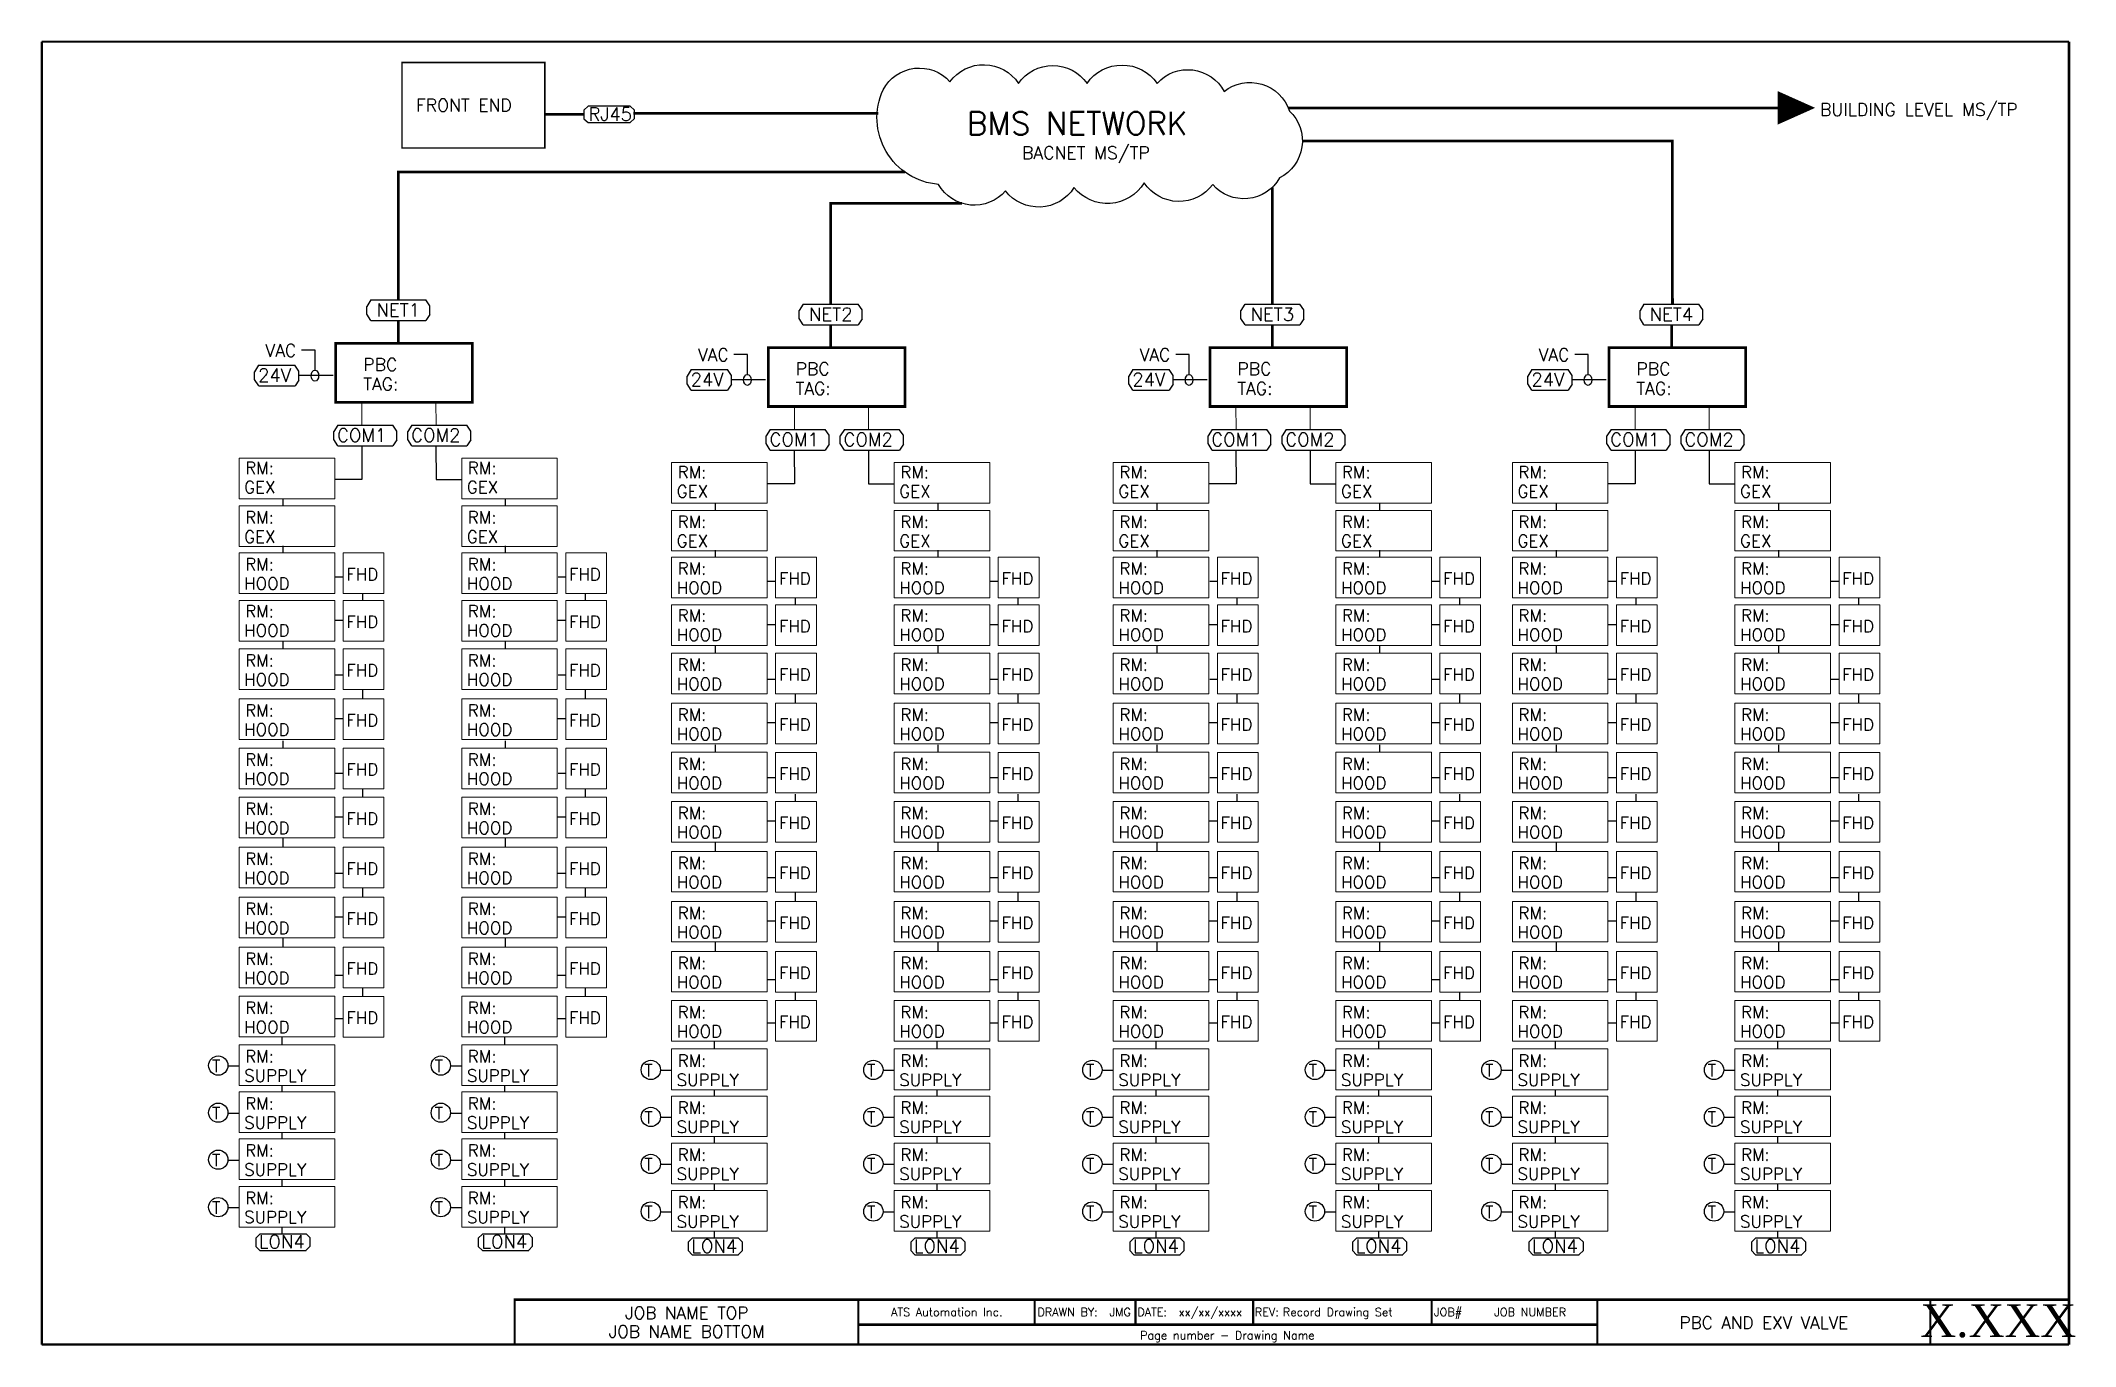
# Paper-space layout 'Layout1' of a CAD drawing. Extents: x 0.7 to 16.1, y 0.3 to 10.3.
# The model-space entities are those that its viewports show. They can reach past a viewport. Long polylines and large blocks are cut down to what shows.
import ezdxf
from ezdxf.enums import TextEntityAlignment as Align

# ---------------------------------------------------------------- set-up
doc = ezdxf.new("R2010")
doc.units = 0
doc.header["$LTSCALE"] = 96
doc.header["$MEASUREMENT"] = 0
doc.linetypes.add('DASHED', pattern=[0.75, 0.5, -0.25])
doc.layers.get('0').update_dxf_attribs({"linetype": 'CONTINUOUS'})
for name, color, linetype in [('COMP', 4, 'CONTINUOUS'), ('LON TO MULTIPLE IP- RMM SUP', 7, 'CONTINUOUS'), ('ModelB', 30, 'CONTINUOUS'), ('MVIEW', 1, 'CONTINUOUS'), ('Text', 7, 'CONTINUOUS')]:
    doc.layers.add(name, color=color, linetype=linetype)
doc.styles.add('CENTURY', font='century')
doc.styles.add('Romans', font='romans.shx')
doc.styles.get("Standard").update_dxf_attribs({"font": 'ROMANS'})

psp = doc.layouts.get("Layout1")

msp = doc.modelspace()

# ---------------------------------------------------------------- texts
at = {"layer": 'LON TO MULTIPLE IP- RMM SUP', "color": 7}
for s, height, p in [('FRONT END', 9.21, (339, 933)), ('RJ45', 9.63, (464.8, 926.3)), ('BUILDING LEVEL MS/TP', 9.212, (1363.5, 929.8)), ('BACNET MS/TP', 9.212, (781.2, 898.3)), ('NET1', 9.63, (310.1, 783.3)), ('NET2', 9.63, (625.7, 780.2)), ('NET3', 9.63, (947.9, 780.2)), ('NET4', 9.63, (1239.1, 780.2)), ('VAC', 9.21, (229.1, 754)), ('VAC', 9.21, (544.7, 750.9)), ('VAC', 9.21, (866.9, 750.9)), ('VAC', 9.21, (1158.1, 750.9)), ('24V', 9.63, (223.8, 735.7)), ('PBC', 9.21, (300.5, 743.7)), ('PBC', 9.21, (616, 740.6)), ('PBC', 9.21, (938.3, 740.6)), ('PBC', 9.21, (1229.5, 740.6)), ('TAG: ', 9.21, (300.5, 729.5)), ('24V', 9.63, (539.4, 732.6)), ('TAG: ', 9.21, (616, 726.3)), ('24V', 9.63, (861.7, 732.6)), ('TAG: ', 9.21, (938.3, 726.3)), ('24V', 9.63, (1152.9, 732.6)), ('TAG: ', 9.21, (1229.5, 726.3)), ('COM1', 9.63, (281.4, 691.9)), ('COM2', 9.63, (335.5, 691.9)), ('COM1', 9.63, (597, 688.8)), ('COM2', 9.63, (651, 688.8)), ('COM1', 9.63, (919.3, 688.8)), ('COM2', 9.63, (973.3, 688.8)), ('COM1', 9.63, (1210.4, 688.8)), ('COM2', 9.63, (1264.5, 688.8)), ('RM: ', 8.88, (214.4, 668.4)), ('RM: ', 8.88, (376.8, 668.4)), ('RM: ', 8.88, (529.9, 665.3)), ('RM: ', 8.88, (692.4, 665.3)), ('RM: ', 8.88, (852.2, 665.3)), ('RM: ', 8.88, (1014.6, 665.3)), ('RM: ', 8.88, (1143.4, 665.3)), ('RM: ', 8.88, (1305.8, 665.3)), ('GEX', 8.88, (213.6, 654.4)), ('GEX', 8.88, (376.1, 654.4)), ('GEX', 8.88, (529.2, 651.3)), ('GEX', 8.88, (691.6, 651.3)), ('GEX', 8.88, (851.5, 651.3)), ('GEX', 8.88, (1013.9, 651.3)), ('GEX', 8.88, (1142.7, 651.3)), ('GEX', 8.88, (1305.1, 651.3)), ('RM: ', 8.88, (214.4, 632.3)), ('RM: ', 8.88, (376.8, 632.3)), ('GEX', 8.88, (213.6, 618.2)), ('GEX', 8.88, (376.1, 618.2)), ('GEX', 8.88, (529.2, 615.1)), ('RM: ', 8.88, (529.9, 629.1)), ('GEX', 8.88, (691.6, 615.1)), ('RM: ', 8.88, (692.4, 629.1)), ('GEX', 8.88, (851.5, 615.1)), ('RM: ', 8.88, (852.2, 629.1)), ('GEX', 8.88, (1013.9, 615.1)), ('RM: ', 8.88, (1014.6, 629.1)), ('GEX', 8.88, (1142.7, 615.1)), ('RM: ', 8.88, (1143.4, 629.1)), ('GEX', 8.88, (1305.1, 615.1)), ('RM: ', 8.88, (1305.8, 629.1)), ('RM: ', 8.88, (214.4, 598.1)), ('FHD', 8.88, (288.2, 590.8)), ('RM: ', 8.88, (376.8, 598.1)), ('FHD', 8.88, (450.6, 590.8)), ('RM: ', 8.88, (529.9, 595)), ('FHD', 8.88, (603.8, 587.7)), ('RM: ', 8.88, (692.4, 595)), ('FHD', 8.88, (766.2, 587.7)), ('RM: ', 8.88, (852.2, 595)), ('FHD', 8.88, (926, 587.7)), ('RM: ', 8.88, (1014.6, 595)), ('FHD', 8.88, (1088.4, 587.7)), ('RM: ', 8.88, (1143.4, 595)), ('FHD', 8.88, (1217.2, 587.7)), ('RM: ', 8.88, (1305.8, 595)), ('FHD', 8.88, (1379.6, 587.7)), ('HOOD', 8.88, (213.6, 584)), ('HOOD', 8.88, (376.1, 584)), ('HOOD', 8.88, (529.2, 580.9)), ('HOOD', 8.88, (691.6, 580.9)), ('HOOD', 8.88, (851.5, 580.9)), ('HOOD', 8.88, (1013.9, 580.9)), ('HOOD', 8.88, (1142.7, 580.9)), ('HOOD', 8.88, (1305.1, 580.9)), ('RM: ', 8.88, (214.4, 563.8)), ('FHD', 8.88, (288.2, 556.1)), ('RM: ', 8.88, (376.8, 563.8)), ('FHD', 8.88, (450.6, 556.1)), ('RM: ', 8.88, (529.9, 560.7)), ('RM: ', 8.88, (692.4, 560.7)), ('RM: ', 8.88, (852.2, 560.7)), ('RM: ', 8.88, (1014.6, 560.7)), ('RM: ', 8.88, (1143.4, 560.7)), ('RM: ', 8.88, (1305.8, 560.7)), ('HOOD', 8.88, (213.6, 549.8)), ('HOOD', 8.88, (376.1, 549.8)), ('HOOD', 8.88, (529.2, 546.6)), ('FHD', 8.88, (603.8, 552.9)), ('HOOD', 8.88, (691.6, 546.6)), ('FHD', 8.88, (766.2, 552.9)), ('HOOD', 8.88, (851.5, 546.6)), ('FHD', 8.88, (926, 552.9)), ('HOOD', 8.88, (1013.9, 546.6)), ('FHD', 8.88, (1088.4, 552.9)), ('HOOD', 8.88, (1142.7, 546.6)), ('FHD', 8.88, (1217.2, 552.9)), ('HOOD', 8.88, (1305.1, 546.6)), ('FHD', 8.88, (1379.6, 552.9)), ('RM: ', 8.88, (214.4, 527.9)), ('RM: ', 8.88, (376.8, 527.9)), ('HOOD', 8.88, (213.6, 513.9)), ('FHD', 8.88, (288.2, 520.7)), ('HOOD', 8.88, (376.1, 513.9)), ('FHD', 8.88, (450.6, 520.7)), ('HOOD', 8.88, (529.2, 510.7)), ('RM: ', 8.88, (529.9, 524.8)), ('FHD', 8.88, (603.8, 517.6)), ('HOOD', 8.88, (691.6, 510.7)), ('RM: ', 8.88, (692.4, 524.8)), ('FHD', 8.88, (766.2, 517.6)), ('HOOD', 8.88, (851.5, 510.7)), ('RM: ', 8.88, (852.2, 524.8)), ('FHD', 8.88, (926, 517.6)), ('HOOD', 8.88, (1013.9, 510.7)), ('RM: ', 8.88, (1014.6, 524.8)), ('FHD', 8.88, (1088.4, 517.6)), ('HOOD', 8.88, (1142.7, 510.7)), ('RM: ', 8.88, (1143.4, 524.8)), ('FHD', 8.88, (1217.2, 517.6)), ('HOOD', 8.88, (1305.1, 510.7)), ('RM: ', 8.88, (1305.8, 524.8)), ('FHD', 8.88, (1379.6, 517.6)), ('RM: ', 8.88, (214.4, 491.4)), ('FHD', 8.88, (288.2, 484.2)), ('RM: ', 8.88, (376.8, 491.4)), ('FHD', 8.88, (450.6, 484.2)), ('RM: ', 8.88, (529.9, 488.3)), ('FHD', 8.88, (603.8, 481.1)), ('RM: ', 8.88, (692.4, 488.3)), ('FHD', 8.88, (766.2, 481.1)), ('RM: ', 8.88, (852.2, 488.3)), ('FHD', 8.88, (926, 481.1)), ('RM: ', 8.88, (1014.6, 488.3)), ('FHD', 8.88, (1088.4, 481.1)), ('RM: ', 8.88, (1143.4, 488.3)), ('FHD', 8.88, (1217.2, 481.1)), ('RM: ', 8.88, (1305.8, 488.3)), ('FHD', 8.88, (1379.6, 481.1)), ('HOOD', 8.88, (213.6, 477.4)), ('HOOD', 8.88, (376.1, 477.4)), ('HOOD', 8.88, (529.2, 474.2)), ('HOOD', 8.88, (691.6, 474.2)), ('HOOD', 8.88, (851.5, 474.2)), ('HOOD', 8.88, (1013.9, 474.2)), ('HOOD', 8.88, (1142.7, 474.2)), ('HOOD', 8.88, (1305.1, 474.2)), ('RM: ', 8.88, (214.4, 455.5)), ('RM: ', 8.88, (376.8, 455.5)), ('RM: ', 8.88, (529.9, 452.4)), ('RM: ', 8.88, (692.4, 452.4)), ('RM: ', 8.88, (852.2, 452.4)), ('RM: ', 8.88, (1014.6, 452.4)), ('RM: ', 8.88, (1143.4, 452.4)), ('RM: ', 8.88, (1305.8, 452.4)), ('HOOD', 8.88, (213.6, 441.5)), ('FHD', 8.88, (288.2, 448.3)), ('HOOD', 8.88, (376.1, 441.5)), ('FHD', 8.88, (450.6, 448.3)), ('HOOD', 8.88, (529.2, 438.4)), ('FHD', 8.88, (603.8, 445.2)), ('HOOD', 8.88, (691.6, 438.4)), ('FHD', 8.88, (766.2, 445.2)), ('HOOD', 8.88, (851.5, 438.4)), ('FHD', 8.88, (926, 445.2)), ('HOOD', 8.88, (1013.9, 438.4)), ('FHD', 8.88, (1088.4, 445.2)), ('HOOD', 8.88, (1142.7, 438.4)), ('FHD', 8.88, (1217.2, 445.2)), ('HOOD', 8.88, (1305.1, 438.4)), ('FHD', 8.88, (1379.6, 445.2)), ('RM: ', 8.88, (214.4, 419.6)), ('FHD', 8.88, (288.2, 412.4)), ('RM: ', 8.88, (376.8, 419.6)), ('FHD', 8.88, (450.6, 412.4)), ('RM: ', 8.88, (529.9, 416.5)), ('FHD', 8.88, (603.8, 409.3)), ('RM: ', 8.88, (692.4, 416.5)), ('FHD', 8.88, (766.2, 409.3)), ('RM: ', 8.88, (852.2, 416.5)), ('FHD', 8.88, (926, 409.3)), ('RM: ', 8.88, (1014.6, 416.5)), ('FHD', 8.88, (1088.4, 409.3)), ('RM: ', 8.88, (1143.4, 416.5)), ('FHD', 8.88, (1217.2, 409.3)), ('RM: ', 8.88, (1305.8, 416.5)), ('FHD', 8.88, (1379.6, 409.3)), ('HOOD', 8.88, (213.6, 405.6)), ('HOOD', 8.88, (376.1, 405.6)), ('HOOD', 8.88, (529.2, 402.5)), ('HOOD', 8.88, (691.6, 402.5)), ('HOOD', 8.88, (851.5, 402.5)), ('HOOD', 8.88, (1013.9, 402.5)), ('HOOD', 8.88, (1142.7, 402.5)), ('HOOD', 8.88, (1305.1, 402.5)), ('RM: ', 8.88, (214.4, 383.1)), ('RM: ', 8.88, (376.8, 383.1)), ('RM: ', 8.88, (529.9, 380)), ('RM: ', 8.88, (692.4, 380)), ('RM: ', 8.88, (852.2, 380)), ('RM: ', 8.88, (1014.6, 380)), ('RM: ', 8.88, (1143.4, 380)), ('RM: ', 8.88, (1305.8, 380)), ('HOOD', 8.88, (213.6, 369.1)), ('FHD', 8.88, (288.2, 375.9)), ('HOOD', 8.88, (376.1, 369.1)), ('FHD', 8.88, (450.6, 375.9)), ('HOOD', 8.88, (529.2, 366)), ('FHD', 8.88, (603.8, 372.8)), ('HOOD', 8.88, (691.6, 366)), ('FHD', 8.88, (766.2, 372.8)), ('HOOD', 8.88, (851.5, 366)), ('FHD', 8.88, (926, 372.8)), ('HOOD', 8.88, (1013.9, 366)), ('FHD', 8.88, (1088.4, 372.8)), ('HOOD', 8.88, (1142.7, 366)), ('FHD', 8.88, (1217.2, 372.8)), ('HOOD', 8.88, (1305.1, 366)), ('FHD', 8.88, (1379.6, 372.8)), ('HOOD', 8.88, (213.6, 332.6)), ('RM: ', 8.88, (214.4, 346.6)), ('FHD', 8.88, (288.2, 339.4)), ('HOOD', 8.88, (376.1, 332.6)), ('RM: ', 8.88, (376.8, 346.6)), ('FHD', 8.88, (450.6, 339.4)), ('RM: ', 8.88, (529.9, 343.5)), ('FHD', 8.88, (603.8, 336.3)), ('RM: ', 8.88, (692.4, 343.5)), ('FHD', 8.88, (766.2, 336.3)), ('RM: ', 8.88, (852.2, 343.5)), ('FHD', 8.88, (926, 336.3)), ('RM: ', 8.88, (1014.6, 343.5)), ('FHD', 8.88, (1088.4, 336.3)), ('RM: ', 8.88, (1143.4, 343.5)), ('FHD', 8.88, (1217.2, 336.3)), ('RM: ', 8.88, (1305.8, 343.5)), ('FHD', 8.88, (1379.6, 336.3)), ('HOOD', 8.88, (529.2, 329.5)), ('HOOD', 8.88, (691.6, 329.5)), ('HOOD', 8.88, (851.5, 329.5)), ('HOOD', 8.88, (1013.9, 329.5)), ('HOOD', 8.88, (1142.7, 329.5)), ('HOOD', 8.88, (1305.1, 329.5)), ('RM: ', 8.88, (214.4, 310.1)), ('FHD', 8.88, (288.2, 303)), ('RM: ', 8.88, (376.8, 310.1)), ('FHD', 8.88, (450.6, 303)), ('RM: ', 8.88, (529.9, 307)), ('RM: ', 8.88, (692.4, 307)), ('RM: ', 8.88, (852.2, 307)), ('RM: ', 8.88, (1014.6, 307)), ('RM: ', 8.88, (1143.4, 307)), ('RM: ', 8.88, (1305.8, 307)), ('HOOD', 8.88, (213.6, 296.1)), ('HOOD', 8.88, (376.1, 296.1)), ('HOOD', 8.88, (529.2, 293)), ('FHD', 8.88, (603.8, 299.8)), ('HOOD', 8.88, (691.6, 293)), ('FHD', 8.88, (766.2, 299.8)), ('HOOD', 8.88, (851.5, 293)), ('FHD', 8.88, (926, 299.8)), ('HOOD', 8.88, (1013.9, 293)), ('FHD', 8.88, (1088.4, 299.8)), ('HOOD', 8.88, (1142.7, 293)), ('FHD', 8.88, (1217.2, 299.8)), ('HOOD', 8.88, (1305.1, 293)), ('FHD', 8.88, (1379.6, 299.8)), ('RM: ', 8.88, (214.4, 274.3)), ('RM: ', 8.88, (376.8, 274.3)), ('HOOD', 8.88, (213.6, 260.2)), ('FHD', 8.88, (288.2, 267.1)), ('HOOD', 8.88, (376.1, 260.2)), ('FHD', 8.88, (450.6, 267.1)), ('RM: ', 8.88, (529.9, 271.1)), ('FHD', 8.88, (603.8, 264)), ('RM: ', 8.88, (692.4, 271.1)), ('FHD', 8.88, (766.2, 264)), ('RM: ', 8.88, (852.2, 271.1)), ('FHD', 8.88, (926, 264)), ('RM: ', 8.88, (1014.6, 271.1)), ('FHD', 8.88, (1088.4, 264)), ('RM: ', 8.88, (1143.4, 271.1)), ('FHD', 8.88, (1217.2, 264)), ('RM: ', 8.88, (1305.8, 271.1)), ('FHD', 8.88, (1379.6, 264)), ('HOOD', 8.88, (529.2, 257.1)), ('HOOD', 8.88, (691.6, 257.1)), ('HOOD', 8.88, (851.5, 257.1)), ('HOOD', 8.88, (1013.9, 257.1)), ('HOOD', 8.88, (1142.7, 257.1)), ('HOOD', 8.88, (1305.1, 257.1)), ('T', 8.88, (190.1, 231.8)), ('RM: ', 8.88, (214.4, 238.9)), ('T', 8.88, (352.5, 231.8)), ('RM: ', 8.88, (376.8, 238.9)), ('T', 8.88, (505.6, 228.7)), ('RM: ', 8.88, (529.9, 235.7)), ('T', 8.88, (668, 228.7)), ('RM: ', 8.88, (692.4, 235.7)), ('T', 8.88, (827.9, 228.7)), ('RM: ', 8.88, (852.2, 235.7)), ('T', 8.88, (990.3, 228.7)), ('RM: ', 8.88, (1014.6, 235.7)), ('T', 8.88, (1119.1, 228.7)), ('RM: ', 8.88, (1143.4, 235.7)), ('T', 8.88, (1281.5, 228.7)), ('RM: ', 8.88, (1305.8, 235.7)), ('SUPPLY', 8.88, (213.6, 224.8)), ('SUPPLY', 8.88, (376.1, 224.8)), ('SUPPLY', 8.88, (529.2, 221.7)), ('SUPPLY', 8.88, (691.6, 221.7)), ('SUPPLY', 8.88, (851.5, 221.7)), ('SUPPLY', 8.88, (1013.9, 221.7)), ('SUPPLY', 8.88, (1142.7, 221.7)), ('SUPPLY', 8.88, (1305.1, 221.7)), ('RM: ', 8.88, (214.4, 204.5)), ('RM: ', 8.88, (376.8, 204.5)), ('RM: ', 8.88, (529.9, 201.4)), ('RM: ', 8.88, (692.4, 201.4)), ('RM: ', 8.88, (852.2, 201.4)), ('RM: ', 8.88, (1014.6, 201.4)), ('RM: ', 8.88, (1143.4, 201.4)), ('RM: ', 8.88, (1305.8, 201.4)), ('T', 8.88, (190.1, 197.4)), ('SUPPLY', 8.88, (213.6, 190.5)), ('T', 8.88, (352.5, 197.4)), ('SUPPLY', 8.88, (376.1, 190.5)), ('T', 8.88, (505.6, 194.3)), ('SUPPLY', 8.88, (529.2, 187.4)), ('T', 8.88, (668, 194.3)), ('SUPPLY', 8.88, (691.6, 187.4)), ('T', 8.88, (827.9, 194.3)), ('SUPPLY', 8.88, (851.5, 187.4)), ('T', 8.88, (990.3, 194.3)), ('SUPPLY', 8.88, (1013.9, 187.4)), ('T', 8.88, (1119.1, 194.3)), ('SUPPLY', 8.88, (1142.7, 187.4)), ('T', 8.88, (1281.5, 194.3)), ('SUPPLY', 8.88, (1305.1, 187.4)), ('RM: ', 8.88, (214.4, 170.2)), ('RM: ', 8.88, (376.8, 170.2)), ('T', 8.88, (190.1, 163.1)), ('SUPPLY', 8.88, (213.6, 156.2)), ('T', 8.88, (352.5, 163.1)), ('SUPPLY', 8.88, (376.1, 156.2)), ('T', 8.88, (505.6, 160)), ('RM: ', 8.88, (529.9, 167.1)), ('T', 8.88, (668, 160)), ('RM: ', 8.88, (692.4, 167.1)), ('T', 8.88, (827.9, 160)), ('RM: ', 8.88, (852.2, 167.1)), ('T', 8.88, (990.3, 160)), ('RM: ', 8.88, (1014.6, 167.1)), ('T', 8.88, (1119.1, 160)), ('RM: ', 8.88, (1143.4, 167.1)), ('T', 8.88, (1281.5, 160)), ('RM: ', 8.88, (1305.8, 167.1)), ('SUPPLY', 8.88, (529.2, 153.1)), ('SUPPLY', 8.88, (691.6, 153.1)), ('SUPPLY', 8.88, (851.5, 153.1)), ('SUPPLY', 8.88, (1013.9, 153.1)), ('SUPPLY', 8.88, (1142.7, 153.1)), ('SUPPLY', 8.88, (1305.1, 153.1)), ('T', 8.88, (190.1, 128.4)), ('RM: ', 8.88, (214.4, 135.5)), ('T', 8.88, (352.5, 128.4)), ('RM: ', 8.88, (376.8, 135.5)), ('T', 8.88, (505.6, 125.3)), ('RM: ', 8.88, (529.9, 132.4)), ('T', 8.88, (668, 125.3)), ('RM: ', 8.88, (692.4, 132.4)), ('T', 8.88, (827.9, 125.3)), ('RM: ', 8.88, (852.2, 132.4)), ('T', 8.88, (990.3, 125.3)), ('RM: ', 8.88, (1014.6, 132.4)), ('T', 8.88, (1119.1, 125.3)), ('RM: ', 8.88, (1143.4, 132.4)), ('T', 8.88, (1281.5, 125.3)), ('RM: ', 8.88, (1305.8, 132.4)), ('SUPPLY', 8.88, (213.6, 121.5)), ('SUPPLY', 8.88, (376.1, 121.5)), ('SUPPLY', 8.88, (529.2, 118.3)), ('SUPPLY', 8.88, (691.6, 118.3)), ('SUPPLY', 8.88, (851.5, 118.3)), ('SUPPLY', 8.88, (1013.9, 118.3)), ('SUPPLY', 8.88, (1142.7, 118.3)), ('SUPPLY', 8.88, (1305.1, 118.3)), ('LON4', 9.63, (224.3, 103.2)), ('LON4', 9.63, (386.7, 103.2)), ('LON4', 9.63, (539.9, 100)), ('LON4', 9.63, (702.3, 100)), ('LON4', 9.63, (862.2, 100)), ('LON4', 9.63, (1024.6, 100)), ('LON4', 9.63, (1153.3, 100)), ('LON4', 9.63, (1315.7, 100))]:
    msp.add_text(s, height=height, dxfattribs=at).set_placement(p)
msp.add_text('BMS NETWORK', height=16.616, dxfattribs=at).set_placement((741, 932.7), align=Align.TOP_LEFT)

# ---------------------------------------------------------------- blocks, each defined once
blk = doc.blocks.new('ats-flat-3')
at = {"layer": 'MVIEW'}
for points, const_width in [([(16.064, 0.678), (4.26, 0.678)], 0.0156), ([(4.26, 0.335), (4.26, 0.678)], 0.0156), ([(6.871, 0.335), (6.871, 0.678)], 0.0156), ([(8.211, 0.496), (8.211, 0.678)], 0.0156), ([(8.977, 0.491), (8.977, 0.678)], 0.0156), ([(9.871, 0.491), (9.871, 0.678)], 0.0156), ([(11.227, 0.491), (11.227, 0.678)], 0.0156), ([(12.486, 0.335), (12.486, 0.678)], 0.0156), ([(15.017, 0.335), (15.017, 0.678)], 0.0156), ([(6.871, 0.491), (12.486, 0.491)], 0.0208)]:
    blk.add_lwpolyline(points, dxfattribs=dict(at, const_width=const_width))
at = {"layer": 'Text', "style": 'Romans'}
for s, p in [('DRAWN BY:', (8.232, 0.556)), ('DATE:', (8.991, 0.556)), ('REV:', (9.884, 0.556)), ('JOB#', (11.245, 0.556))]:
    blk.add_text(s, height=0.0625, dxfattribs=at).set_placement(p)
at = {"layer": 'Text'}
for tag, height, p in [('JOBNAMETOP', 0.0938, (5.567, 0.534)), ('TITLETOP', 0.0938, (13.752, 0.534)), ('JOBNAMEBOTTOM', 0.0938, (5.567, 0.392)), ('TITLEBOTTOM', 0.0938, (13.752, 0.392)), ('TITLE', 0.0938, (13.752, 0.46)), ('DRAWNAME', 0.0625, (9.675, 0.379))]:
    blk.add_attdef(tag, text='', height=height, dxfattribs=at).set_placement(p, align=Align.CENTER)
for tag, height, style, p in [('DRAFTER', 0.0625, 'Romans', (8.861, 0.556)), ('PAGE', 0.25, 'CENTURY', (15.533, 0.397)), ('OFFICE', 0.0625, 'Romans', (7.543, 0.556)), ('DATE', 0.0625, 'Romans', (9.546, 0.556)), ('JOBNUM', 0.0625, 'Romans', (11.976, 0.556))]:
    blk.add_attdef(tag, text='', height=height, dxfattribs=dict(at, style=style)).set_placement(p, align=Align.CENTER)
blk.add_attdef('REVISED', (10.097, 0.556), '', height=0.0625, dxfattribs=at)

# ---------------------------------------------------------------- linework, layer by layer
at = {"layer": 'LON TO MULTIPLE IP- RMM SUP', "color": 7}
for p, q in [((464.5, 936.9), (461.5, 933.9)), ((495.3, 936.9), (464.5, 936.9)), ((498.3, 934.1), (495.3, 937)), ((461.5, 933.9), (461.5, 927.8)), ((461.5, 927.8), (464.5, 924.9)), ((464.5, 924.9), (495.3, 924.9)), ((495.3, 925.1), (498.3, 928)), ((498.3, 928), (498.3, 934.1)), ((306, 795.5), (303.1, 790.8)), ((303.1, 785.1), (303.1, 790.8)), ((306, 795.5), (346.1, 795.6)), ((349, 791.3), (346.1, 795.6)), ((349, 784.8), (349, 791.3)), ((621.6, 792.4), (618.6, 787.7)), ((618.6, 782), (618.6, 787.7)), ((621.6, 792.4), (661.6, 792.5)), ((664.6, 788.2), (661.6, 792.5)), ((664.6, 781.7), (664.6, 788.2)), ((943.8, 792.4), (940.9, 787.7)), ((940.9, 782), (940.9, 787.7)), ((943.9, 792.4), (983.9, 792.5)), ((986.9, 788.2), (983.9, 792.5)), ((986.9, 781.7), (986.9, 788.2)), ((1235, 792.4), (1232.1, 787.7)), ((1232.1, 782), (1232.1, 787.7)), ((1235, 792.4), (1275.1, 792.5)), ((1278, 788.2), (1275.1, 792.5)), ((1278, 781.7), (1278, 788.2)), ((306, 780.4), (303.1, 785.1)), ((306, 780.4), (346.1, 780.5)), ((349, 784.8), (346.1, 780.5)), ((621.6, 777.3), (618.6, 782)), ((621.6, 777.3), (661.7, 777.4)), ((664.6, 781.7), (661.7, 777.4)), ((943.9, 777.3), (940.9, 782)), ((943.9, 777.3), (984, 777.4)), ((986.9, 781.7), (984, 777.4)), ((1235, 777.3), (1232.1, 782)), ((1235, 777.3), (1275.1, 777.4)), ((1278, 781.7), (1275.1, 777.4)), ((224.1, 747.8), (221.2, 743.1)), ((221.2, 737.4), (221.2, 743.1)), ((224.1, 747.8), (250.6, 747.8)), ((253.6, 743.5), (250.6, 747.8)), ((253.6, 737), (253.6, 743.5)), ((539.7, 744.7), (536.8, 739.9)), ((539.7, 744.7), (566.2, 744.7)), ((569.1, 740.4), (566.2, 744.7)), ((862, 744.7), (859.1, 739.9)), ((862, 744.7), (888.5, 744.7)), ((891.4, 740.4), (888.5, 744.7)), ((1153.2, 744.7), (1150.2, 739.9)), ((1153.2, 744.7), (1179.7, 744.7)), ((1182.6, 740.4), (1179.7, 744.7)), ((224.2, 732.7), (221.2, 737.4)), ((224.2, 732.7), (250.7, 732.7)), ((253.6, 737), (250.7, 732.7)), ((536.8, 734.2), (536.8, 739.9)), ((539.7, 729.5), (536.8, 734.2)), ((539.7, 729.5), (566.2, 729.6)), ((569.1, 733.9), (566.2, 729.6)), ((569.1, 733.9), (569.1, 740.4)), ((859.1, 734.2), (859.1, 739.9)), ((862, 729.5), (859.1, 734.2)), ((862, 729.5), (888.5, 729.6)), ((891.4, 733.9), (888.5, 729.6)), ((891.4, 733.9), (891.4, 740.4)), ((1150.2, 734.2), (1150.2, 739.9)), ((1153.2, 729.5), (1150.2, 734.2)), ((1153.2, 729.5), (1179.7, 729.6)), ((1182.6, 733.9), (1179.7, 729.6)), ((1182.6, 733.9), (1182.6, 740.4)), ((281.9, 704.1), (279, 699.4)), ((279, 693.7), (279, 699.4)), ((282, 704.1), (322, 704.1)), ((325, 699.8), (322, 704.1)), ((325, 693.4), (325, 699.8)), ((336, 704.1), (333, 699.4)), ((333, 693.7), (333, 699.4)), ((336, 704.1), (376.1, 704.1)), ((379, 699.8), (376.1, 704.1)), ((379, 693.4), (379, 699.8)), ((597.5, 701), (594.6, 696.3)), ((597.5, 701), (637.6, 701)), ((640.5, 696.7), (637.6, 701)), ((651.6, 701), (648.6, 696.3)), ((651.6, 701), (691.6, 701)), ((694.6, 696.7), (691.6, 701)), ((919.8, 701), (916.9, 696.3)), ((919.8, 701), (959.9, 701)), ((962.8, 696.7), (959.9, 701)), ((973.8, 701), (970.9, 696.3)), ((973.8, 701), (1013.9, 701)), ((1016.9, 696.7), (1013.9, 701)), ((1211, 701), (1208, 696.3)), ((1211, 701), (1251, 701)), ((1254, 696.7), (1251, 701)), ((1265, 701), (1262.1, 696.3)), ((1265, 701), (1305.1, 701)), ((1308, 696.7), (1305.1, 701)), ((282, 689), (279, 693.7)), ((282, 689), (322.1, 689)), ((299.5, 689), (299.5, 664.4)), ((325, 693.4), (322.1, 689)), ((336, 689), (333, 693.7)), ((336, 689), (376.1, 689)), ((353.5, 689), (353.6, 664.4)), ((379, 693.4), (376.1, 689)), ((594.6, 690.6), (594.6, 696.3)), ((597.5, 685.9), (594.6, 690.6)), ((597.5, 685.9), (637.6, 685.9)), ((615, 685.9), (615.1, 661.3)), ((640.5, 690.2), (637.6, 685.9)), ((640.5, 690.2), (640.5, 696.7)), ((648.6, 690.6), (648.6, 696.3)), ((651.6, 685.9), (648.6, 690.6)), ((651.6, 685.9), (691.7, 685.9)), ((669.1, 685.9), (669.1, 661.3)), ((694.6, 690.2), (691.7, 685.9)), ((694.6, 690.2), (694.6, 696.7)), ((916.9, 690.6), (916.9, 696.3)), ((919.8, 685.9), (916.9, 690.6)), ((919.8, 685.9), (959.9, 685.9)), ((937.3, 685.9), (937.4, 661.3)), ((962.8, 690.2), (959.9, 685.9)), ((962.8, 690.2), (962.8, 696.7)), ((970.9, 690.6), (970.9, 696.3)), ((973.9, 685.9), (970.9, 690.6)), ((973.9, 685.9), (1013.9, 685.9)), ((991.4, 685.9), (991.4, 661.3)), ((1016.9, 690.2), (1013.9, 685.9)), ((1016.9, 690.2), (1016.9, 696.7)), ((1208, 690.6), (1208, 696.3)), ((1211, 685.9), (1208, 690.6)), ((1211, 685.9), (1251.1, 685.9)), ((1228.5, 685.9), (1228.5, 661.3)), ((1254, 690.2), (1251.1, 685.9)), ((1254, 690.2), (1254, 696.7)), ((1262.1, 690.6), (1262.1, 696.3)), ((1265, 685.9), (1262.1, 690.6)), ((1265, 685.9), (1305.1, 685.9)), ((1282.5, 685.9), (1282.6, 661.3)), ((1308, 690.2), (1305.1, 685.9)), ((1308, 690.2), (1308, 696.7)), ((299.5, 664.4), (279.6, 664.4)), ((353.6, 664.4), (372, 664.4)), ((615.1, 661.3), (595.1, 661.3)), ((669.1, 661.3), (687.6, 661.3)), ((937.4, 661.3), (917.4, 661.3)), ((991.4, 661.3), (1009.8, 661.3)), ((1228.5, 661.3), (1208.6, 661.3)), ((1282.6, 661.3), (1301, 661.3)), ((241.7, 650.2), (241.7, 645.1)), ((404.1, 650.2), (404.1, 645.1)), ((557.3, 647.1), (557.3, 641.9)), ((719.7, 647.1), (719.7, 641.9)), ((879.6, 647.1), (879.6, 641.9)), ((1042, 647.1), (1042, 641.9)), ((1170.8, 647.1), (1170.8, 641.9)), ((1333.2, 647.1), (1333.2, 641.9)), ((241.7, 616.1), (241.7, 610.9)), ((404.1, 616.1), (404.1, 610.9)), ((557.3, 612.9), (557.3, 607.8)), ((719.7, 612.9), (719.7, 607.8)), ((879.6, 612.9), (879.6, 607.8)), ((1042, 612.9), (1042, 607.8)), ((1170.8, 612.9), (1170.8, 607.8)), ((1333.2, 612.9), (1333.2, 607.8)), ((280.2, 593.4), (285.5, 593.4)), ((300, 581.4), (300, 576.3)), ((442.6, 593.4), (447.9, 593.4)), ((462.4, 581.4), (462.4, 576.3)), ((595.8, 590.3), (601.1, 590.3)), ((758.2, 590.3), (763.5, 590.3)), ((918.1, 590.3), (923.3, 590.3)), ((1080.5, 590.3), (1085.7, 590.3)), ((1209.2, 590.3), (1214.5, 590.3)), ((1371.6, 590.3), (1376.9, 590.3)), ((615.6, 578.2), (615.6, 573.2)), ((778, 578.2), (778, 573.2)), ((937.9, 578.2), (937.9, 573.2)), ((1100.3, 578.2), (1100.3, 573.2)), ((1229, 578.2), (1229, 573.2)), ((1391.4, 578.2), (1391.4, 573.2)), ((285.9, 561.4), (280, 561.4)), ((448.3, 561.4), (442.5, 561.4)), ((601.5, 558.3), (595.6, 558.3)), ((763.9, 558.3), (758, 558.3)), ((923.8, 558.3), (917.9, 558.3)), ((1086.2, 558.3), (1080.3, 558.3)), ((1214.9, 558.3), (1209.1, 558.3)), ((1377.3, 558.3), (1371.5, 558.3)), ((241.7, 546.1), (241.7, 540.9)), ((404.1, 546.1), (404.1, 540.9)), ((557.3, 543), (557.3, 537.8)), ((719.7, 543), (719.7, 537.8)), ((879.6, 543), (879.6, 537.8)), ((1042, 543), (1042, 537.8)), ((1170.8, 543), (1170.8, 537.8)), ((1333.2, 543), (1333.2, 537.8)), ((280.2, 521.8), (285.5, 521.8)), ((442.6, 521.8), (447.9, 521.8)), ((300, 511.1), (300, 504.7)), ((462.4, 511.1), (462.4, 504.7)), ((595.8, 518.6), (601.1, 518.6)), ((615.6, 507.9), (615.6, 501.6)), ((758.2, 518.6), (763.5, 518.6)), ((778, 507.9), (778, 501.6)), ((918.1, 518.6), (923.3, 518.6)), ((937.9, 507.9), (937.9, 501.6)), ((1080.5, 518.6), (1085.7, 518.6)), ((1100.3, 507.9), (1100.3, 501.6)), ((1209.2, 518.6), (1214.5, 518.6)), ((1229, 507.9), (1229, 501.6)), ((1371.6, 518.6), (1376.9, 518.6)), ((1391.4, 507.9), (1391.4, 501.6)), ((285.9, 489.8), (280, 489.8)), ((448.3, 489.8), (442.5, 489.8)), ((601.5, 486.7), (595.6, 486.7)), ((763.9, 486.7), (758, 486.7)), ((923.8, 486.7), (917.9, 486.7)), ((1086.2, 486.7), (1080.3, 486.7)), ((1214.9, 486.7), (1209.1, 486.7)), ((1377.3, 486.7), (1371.5, 486.7)), ((241.7, 473.7), (241.7, 468.5)), ((404.1, 473.7), (404.1, 468.5)), ((557.3, 470.6), (557.3, 465.4)), ((719.7, 470.6), (719.7, 465.4)), ((879.6, 470.6), (879.6, 465.4)), ((1042, 470.6), (1042, 465.4)), ((1170.8, 470.6), (1170.8, 465.4)), ((1333.2, 470.6), (1333.2, 465.4)), ((280.2, 450), (285.5, 450)), ((442.6, 450), (447.9, 450)), ((595.8, 446.9), (601.1, 446.9)), ((758.2, 446.9), (763.5, 446.9)), ((918.1, 446.9), (923.3, 446.9)), ((1080.5, 446.9), (1085.7, 446.9)), ((1209.2, 446.9), (1214.5, 446.9)), ((1371.6, 446.9), (1376.9, 446.9)), ((300, 438), (300, 432.9)), ((462.4, 438), (462.4, 432.9)), ((615.6, 434.8), (615.6, 429.8)), ((778, 434.8), (778, 429.8)), ((937.9, 434.8), (937.9, 429.8)), ((1100.3, 434.8), (1100.3, 429.8)), ((1229, 434.8), (1229, 429.8)), ((1391.4, 434.8), (1391.4, 429.8)), ((285.9, 418), (280, 418)), ((448.3, 418), (442.5, 418)), ((241.7, 402.9), (241.7, 396.1)), ((404.1, 402.9), (404.1, 396.1)), ((601.5, 414.9), (595.6, 414.9)), ((763.9, 414.9), (758, 414.9)), ((923.8, 414.9), (917.9, 414.9)), ((1086.2, 414.9), (1080.3, 414.9)), ((1214.9, 414.9), (1209.1, 414.9)), ((1377.3, 414.9), (1371.5, 414.9)), ((557.3, 399.7), (557.3, 393)), ((719.7, 399.7), (719.7, 393)), ((879.6, 399.7), (879.6, 393)), ((1042, 399.7), (1042, 393)), ((1170.8, 399.7), (1170.8, 393)), ((1333.2, 399.7), (1333.2, 393)), ((279.7, 377), (285.9, 377)), ((442.1, 377), (448.3, 377)), ((595.2, 373.9), (601.4, 373.9)), ((757.6, 373.9), (763.8, 373.9)), ((917.5, 373.9), (923.7, 373.9)), ((1079.9, 373.9), (1086.1, 373.9)), ((1208.7, 373.9), (1214.9, 373.9)), ((1371.1, 373.9), (1377.3, 373.9)), ((300, 366.3), (300, 359.9)), ((462.4, 366.3), (462.4, 359.9)), ((615.6, 363.2), (615.6, 356.8)), ((778, 363.2), (778, 356.8)), ((937.9, 363.2), (937.9, 356.8)), ((1100.3, 363.2), (1100.3, 356.8)), ((1229, 363.2), (1229, 356.8)), ((1391.4, 363.2), (1391.4, 356.8)), ((285.9, 345), (279.7, 345)), ((448.3, 345), (442.1, 345)), ((601.5, 341.9), (595.2, 341.9)), ((763.9, 341.9), (757.6, 341.9)), ((923.8, 341.9), (917.5, 341.9)), ((1086.2, 341.9), (1079.9, 341.9)), ((1214.9, 341.9), (1208.7, 341.9)), ((1377.3, 341.9), (1371.1, 341.9)), ((241.7, 329.9), (241.7, 323.2)), ((404.1, 329.9), (404.1, 323.2)), ((557.3, 326.8), (557.3, 320)), ((719.7, 326.8), (719.7, 320)), ((879.6, 326.8), (879.6, 320)), ((1042, 326.8), (1042, 320)), ((1170.8, 326.8), (1170.8, 320)), ((1333.2, 326.8), (1333.2, 320)), ((279.7, 302.6), (285.9, 302.6)), ((442.1, 302.6), (448.3, 302.6)), ((595.2, 299.5), (601.4, 299.5)), ((757.6, 299.5), (763.8, 299.5)), ((917.5, 299.5), (923.7, 299.5)), ((1079.9, 299.5), (1086.1, 299.5)), ((1208.7, 299.5), (1214.9, 299.5)), ((1371.1, 299.5), (1377.3, 299.5)), ((300, 293.2), (300, 287.1)), ((462.4, 293.2), (462.4, 287.1)), ((615.6, 290.1), (615.6, 284)), ((778, 290.1), (778, 284)), ((937.9, 290.1), (937.9, 284)), ((1100.3, 290.1), (1100.3, 284)), ((1229, 290.1), (1229, 284)), ((1391.4, 290.1), (1391.4, 284)), ((285.9, 270.7), (279.7, 270.7)), ((448.3, 270.7), (442.1, 270.7)), ((601.4, 267.5), (595.2, 267.5)), ((763.8, 267.5), (757.6, 267.5)), ((923.7, 267.5), (917.5, 267.5)), ((1086.1, 267.5), (1079.9, 267.5)), ((1214.9, 267.5), (1208.7, 267.5)), ((1377.3, 267.5), (1371.1, 267.5)), ((241.1, 257), (241.1, 252)), ((403.5, 257), (403.5, 252)), ((556.6, 253.9), (556.6, 248.9)), ((719.1, 253.9), (719.1, 248.9)), ((878.9, 253.9), (878.9, 248.9)), ((1041.3, 253.9), (1041.3, 248.9)), ((1170.1, 253.9), (1170.1, 248.9)), ((1332.5, 253.9), (1332.5, 248.9)), ((210, 236.1), (201.9, 236.1)), ((372.4, 236.1), (364.4, 236.1)), ((525.6, 232.9), (517.5, 232.9)), ((688, 232.9), (679.9, 232.9)), ((847.9, 232.9), (839.8, 232.9)), ((1010.3, 232.9), (1002.2, 232.9)), ((1139, 232.9), (1131, 232.9)), ((1301.4, 232.9), (1293.4, 232.9)), ((241.1, 222.3), (241.1, 217.3)), ((403.5, 222.3), (403.5, 217.3)), ((556.6, 219.1), (556.6, 214.2)), ((719.1, 219.1), (719.1, 214.2)), ((878.9, 219.1), (878.9, 214.2)), ((1041.3, 219.1), (1041.3, 214.2)), ((1170.1, 219.1), (1170.1, 214.2)), ((1332.5, 219.1), (1332.5, 214.2)), ((210, 201.7), (201.9, 201.7)), ((372.4, 201.7), (364.4, 201.7)), ((525.6, 198.6), (517.5, 198.6)), ((688, 198.6), (679.9, 198.6)), ((847.9, 198.6), (839.8, 198.6)), ((1010.3, 198.6), (1002.2, 198.6)), ((1139, 198.6), (1131, 198.6)), ((1301.4, 198.6), (1293.4, 198.6)), ((241.1, 187.9), (241.1, 183)), ((403.5, 187.9), (403.5, 183)), ((556.6, 184.8), (556.6, 179.9)), ((719.1, 184.8), (719.1, 179.9)), ((878.9, 184.8), (878.9, 179.9)), ((1041.3, 184.8), (1041.3, 179.9)), ((1170.1, 184.8), (1170.1, 179.9)), ((1332.5, 184.8), (1332.5, 179.9)), ((210, 167.4), (201.9, 167.4)), ((372.4, 167.4), (364.4, 167.4)), ((525.6, 164.3), (517.5, 164.3)), ((688, 164.3), (679.9, 164.3)), ((847.9, 164.3), (839.8, 164.3)), ((1010.3, 164.3), (1002.2, 164.3)), ((1139, 164.3), (1131, 164.3)), ((1301.4, 164.3), (1293.4, 164.3)), ((241.1, 153.6), (241.1, 148.7)), ((403.5, 153.6), (403.5, 148.7)), ((556.6, 150.5), (556.6, 145.6)), ((719.1, 150.5), (719.1, 145.6)), ((878.9, 150.5), (878.9, 145.6)), ((1041.3, 150.5), (1041.3, 145.6)), ((1170.1, 150.5), (1170.1, 145.6)), ((1332.5, 150.5), (1332.5, 145.6)), ((210, 132.7), (201.9, 132.7)), ((241.1, 118.9), (241.1, 114)), ((372.4, 132.7), (364.4, 132.7)), ((403.5, 118.9), (403.5, 114)), ((525.6, 129.6), (517.5, 129.6)), ((688, 129.6), (679.9, 129.6)), ((847.9, 129.6), (839.8, 129.6)), ((1010.3, 129.6), (1002.2, 129.6)), ((1139, 129.6), (1131, 129.6)), ((1301.4, 129.6), (1293.4, 129.6)), ((225, 113.6), (222, 110.7)), ((222, 110.7), (222, 104.6)), ((222, 104.6), (225, 101.7)), ((258.8, 113.6), (225, 113.6)), ((261.7, 110.9), (258.8, 113.8)), ((258.8, 101.8), (261.7, 104.8)), ((261.7, 104.8), (261.7, 110.9)), ((387.4, 113.6), (384.4, 110.7)), ((384.4, 110.7), (384.4, 104.6)), ((384.4, 104.6), (387.4, 101.7)), ((421.2, 113.6), (387.4, 113.6)), ((424.1, 110.9), (421.2, 113.8)), ((421.2, 101.8), (424.1, 104.8)), ((424.1, 104.8), (424.1, 110.9)), ((540.5, 110.5), (537.6, 107.6)), ((537.6, 107.6), (537.6, 101.5)), ((574.4, 110.5), (540.5, 110.5)), ((556.6, 115.8), (556.6, 110.8)), ((577.3, 107.7), (574.4, 110.7)), ((577.3, 101.6), (577.3, 107.7)), ((702.9, 110.5), (700, 107.6)), ((700, 107.6), (700, 101.5)), ((736.8, 110.5), (702.9, 110.5)), ((719.1, 115.8), (719.1, 110.8)), ((739.7, 107.7), (736.8, 110.7)), ((739.7, 101.6), (739.7, 107.7)), ((862.8, 110.5), (859.9, 107.6)), ((859.9, 107.6), (859.9, 101.5)), ((896.6, 110.5), (862.8, 110.5)), ((878.9, 115.8), (878.9, 110.8)), ((899.6, 107.7), (896.6, 110.7)), ((899.6, 101.6), (899.6, 107.7)), ((1025.2, 110.5), (1022.3, 107.6)), ((1022.3, 107.6), (1022.3, 101.5)), ((1059, 110.5), (1025.2, 110.5)), ((1041.3, 115.8), (1041.3, 110.8)), ((1062, 107.7), (1059, 110.7)), ((1062, 101.6), (1062, 107.7)), ((1154, 110.5), (1151, 107.6)), ((1151, 107.6), (1151, 101.5)), ((1187.8, 110.5), (1154, 110.5)), ((1170.1, 115.8), (1170.1, 110.8)), ((1190.8, 107.7), (1187.8, 110.7)), ((1190.8, 101.6), (1190.8, 107.7)), ((1316.4, 110.5), (1313.4, 107.6)), ((1313.4, 107.6), (1313.4, 101.5)), ((1350.2, 110.5), (1316.4, 110.5)), ((1332.5, 115.8), (1332.5, 110.8)), ((1353.2, 107.7), (1350.2, 110.7)), ((1353.2, 101.6), (1353.2, 107.7)), ((225, 101.7), (258.8, 101.7)), ((387.4, 101.7), (421.2, 101.7)), ((537.6, 101.5), (540.5, 98.5)), ((540.5, 98.5), (574.4, 98.5)), ((574.4, 98.7), (577.3, 101.6)), ((700, 101.5), (702.9, 98.5)), ((702.9, 98.5), (736.8, 98.5)), ((736.8, 98.7), (739.7, 101.6)), ((859.9, 101.5), (862.8, 98.5)), ((862.8, 98.5), (896.6, 98.5)), ((896.6, 98.7), (899.6, 101.6)), ((1022.3, 101.5), (1025.2, 98.5)), ((1025.2, 98.5), (1059, 98.5)), ((1059, 98.7), (1062, 101.6)), ((1151, 101.5), (1154, 98.5)), ((1154, 98.5), (1187.8, 98.5)), ((1187.8, 98.7), (1190.8, 101.6)), ((1313.4, 101.5), (1316.4, 98.5)), ((1316.4, 98.5), (1350.2, 98.5)), ((1350.2, 98.7), (1353.2, 101.6))]:
    msp.add_line(p, q, dxfattribs=at)
at = {"layer": 'LON TO MULTIPLE IP- RMM SUP', "color": 7, "linetype": 'DASHED'}
for p, q in [((265.3, 758.8), (255.5, 758.8)), ((265.3, 744.3), (265.3, 758.8)), ((580.8, 755.7), (571, 755.7)), ((580.8, 741.2), (580.8, 755.7)), ((903.1, 755.7), (893.3, 755.7)), ((903.1, 741.2), (903.1, 755.7)), ((1194.3, 755.7), (1184.5, 755.7)), ((1194.3, 741.2), (1194.3, 755.7))]:
    msp.add_line(p, q, dxfattribs=at)
at = {"layer": 'LON TO MULTIPLE IP- RMM SUP', "color": 7, "linetype": 'Continuous'}
for p, q in [((253.6, 740.5), (278.5, 740.5)), ((569.1, 737.3), (594.1, 737.3)), ((891.4, 737.3), (916.3, 737.3)), ((1182.6, 737.3), (1207.5, 737.3))]:
    msp.add_line(p, q, dxfattribs=at)
at = {"layer": 'LON TO MULTIPLE IP- RMM SUP', "color": 7, "linetype": 'Continuous', "lineweight": 0}
for p, q in [((299.5, 704.1), (299.5, 721)), ((353.6, 704.1), (353.5, 721)), ((615.1, 701), (615.1, 717.9)), ((669.1, 701), (669.1, 717.9)), ((937.4, 701), (937.3, 717.9)), ((991.4, 701), (991.4, 717.9)), ((1228.5, 701), (1228.5, 717.9)), ((1282.6, 701), (1282.5, 717.9))]:
    msp.add_line(p, q, dxfattribs=at)
at = {"layer": 'LON TO MULTIPLE IP- RMM SUP', "color": 7}
for points, const_width in [([(328.8, 906.4), (328.8, 968.8), (433, 968.8), (433, 906.4)], 1.13), ([(280.4, 720.8), (280.4, 763.8), (380.2, 763.8), (380.2, 720.8)], 1.96), ([(596, 717.7), (596, 760.7), (695.7, 760.7), (695.7, 717.7)], 1.96), ([(918.3, 717.7), (918.3, 760.7), (1018, 760.7), (1018, 717.7)], 1.96), ([(1209.5, 717.7), (1209.5, 760.7), (1309.2, 760.7), (1309.2, 717.7)], 1.96)]:
    msp.add_lwpolyline(points, close=True, dxfattribs=dict(at, const_width=const_width))
at = {"layer": 'LON TO MULTIPLE IP- RMM SUP', "color": 7, "linetype": 'Continuous'}
msp.add_lwpolyline([(679.8, 948.9, -0.520567), (728.6, 954.8, -0.520567), (728.6, 954.8, -0.520567), (778.6, 953.6, -0.520567), (778.6, 953.6, -0.520567), (828.6, 953.6, -0.520567), (828.6, 953.6, -0.520567), (879.8, 953.6, -0.520567), (879.8, 953.6, -0.520567), (928.6, 947.7, -0.520567), (928.6, 947.7, -0.520567), (976.3, 933.4, -0.520567), (976.3, 933.4, -0.520567), (969.1, 884.6, -0.520567), (969.1, 884.6, -0.520567), (920.3, 879.8, -0.520567), (920.3, 879.8, -0.520567), (870.3, 881, -0.520567), (870.3, 881, -0.520567), (819.1, 877.5, -0.520567), (819.1, 877.5, -0.520567), (769.1, 875.1, -0.520567), (769.1, 875.1, -0.520567), (720.3, 879.8, -0.520567), (720.3, 879.8, -0.520567)], format="xyb", close=True, dxfattribs=at)
at = {"layer": 'LON TO MULTIPLE IP- RMM SUP', "color": 7, "linetype": 'Continuous', "const_width": 1.96}
for points in [[(1332.5, 935.7), (1332.5, 935.7), (975.4, 935.7)], [(461.5, 930.9), (432.3, 930.9)], [(497.6, 931.6), (676.3, 931.6)], [(1255.8, 792.4), (1255.7, 911.5), (985.7, 911.5)], [(326, 795.6), (326.2, 888.9), (695.7, 888.9)], [(963.9, 792.4), (963.9, 877.8), (963.9, 877.8)], [(326.1, 780.5), (326.1, 764.8)], [(641.6, 777.3), (641.6, 761.7)], [(963.9, 777.3), (963.9, 761.7)], [(1255.1, 777.3), (1255.1, 761.7)]]:
    msp.add_lwpolyline(points, dxfattribs=at)
at = {"layer": 'LON TO MULTIPLE IP- RMM SUP', "color": 7}
msp.add_lwpolyline([(1359.9, 935.7, 0, 24.5, 0), (1332.5, 935.7, 24.5, 24.5, 0)], format="xyseb", dxfattribs=at)
at = {"layer": 'LON TO MULTIPLE IP- RMM SUP', "color": 7, "linetype": 'Continuous'}
msp.add_lwpolyline([(737.4, 866, 1.96, 1.96, 0), (641.6, 866, 1.96, 1.96, 0), (641.6, 792.4, 1.96, 1.96, 0)], format="xyseb", dxfattribs=at)
at = {"layer": 'LON TO MULTIPLE IP- RMM SUP', "color": 7, "linetype": 'Continuous', "lineweight": 0}
for points in [[(210, 679.9), (279.7, 679.9), (279.7, 650.2), (210, 650.2)], [(372.4, 679.9), (442.1, 679.9), (442.1, 650.2), (372.4, 650.2)], [(525.5, 676.8), (595.2, 676.8), (595.2, 647.1), (525.5, 647.1)], [(688, 676.8), (757.6, 676.8), (757.6, 647.1), (688, 647.1)], [(847.8, 676.8), (917.5, 676.8), (917.5, 647.1), (847.8, 647.1)], [(1010.2, 676.8), (1079.9, 676.8), (1079.9, 647.1), (1010.2, 647.1)], [(1139, 676.8), (1208.7, 676.8), (1208.7, 647.1), (1139, 647.1)], [(1301.4, 676.8), (1371.1, 676.8), (1371.1, 647.1), (1301.4, 647.1)], [(210, 645.1), (279.7, 645.1), (279.7, 615.4), (210, 615.4)], [(372.4, 645.1), (442.1, 645.1), (442.1, 615.4), (372.4, 615.4)], [(525.5, 641.9), (595.2, 641.9), (595.2, 612.3), (525.5, 612.3)], [(688, 641.9), (757.6, 641.9), (757.6, 612.3), (688, 612.3)], [(847.8, 641.9), (917.5, 641.9), (917.5, 612.3), (847.8, 612.3)], [(1010.2, 641.9), (1079.9, 641.9), (1079.9, 612.3), (1010.2, 612.3)], [(1139, 641.9), (1208.7, 641.9), (1208.7, 612.3), (1139, 612.3)], [(1301.4, 641.9), (1371.1, 641.9), (1371.1, 612.3), (1301.4, 612.3)], [(210, 610.9), (279.7, 610.9), (279.7, 581.2), (210, 581.2)], [(285.9, 610.9), (315.6, 610.9), (315.6, 581.2), (285.9, 581.2)], [(372.4, 610.9), (442.1, 610.9), (442.1, 581.2), (372.4, 581.2)], [(448.3, 610.9), (478, 610.9), (478, 581.2), (448.3, 581.2)], [(525.5, 607.8), (595.2, 607.8), (595.2, 578.1), (525.5, 578.1)], [(601.4, 607.8), (631.2, 607.8), (631.2, 578.1), (601.4, 578.1)], [(688, 607.8), (757.6, 607.8), (757.6, 578.1), (688, 578.1)], [(763.8, 607.8), (793.6, 607.8), (793.6, 578.1), (763.8, 578.1)], [(847.8, 607.8), (917.5, 607.8), (917.5, 578.1), (847.8, 578.1)], [(923.7, 607.8), (953.4, 607.8), (953.4, 578.1), (923.7, 578.1)], [(1010.2, 607.8), (1079.9, 607.8), (1079.9, 578.1), (1010.2, 578.1)], [(1086.1, 607.8), (1115.8, 607.8), (1115.8, 578.1), (1086.1, 578.1)], [(1139, 607.8), (1208.7, 607.8), (1208.7, 578.1), (1139, 578.1)], [(1214.9, 607.8), (1244.6, 607.8), (1244.6, 578.1), (1214.9, 578.1)], [(1301.4, 607.8), (1371.1, 607.8), (1371.1, 578.1), (1301.4, 578.1)], [(1377.3, 607.8), (1407, 607.8), (1407, 578.1), (1377.3, 578.1)], [(210, 576), (279.7, 576), (279.7, 546.3), (210, 546.3)], [(285.9, 576.1), (315.6, 576.1), (315.6, 546.4), (285.9, 546.4)], [(372.4, 576), (442.1, 576), (442.1, 546.3), (372.4, 546.3)], [(448.3, 576.1), (478, 576.1), (478, 546.4), (448.3, 546.4)], [(525.5, 572.8), (595.2, 572.8), (595.2, 543.2), (525.5, 543.2)], [(601.4, 573), (631.2, 573), (631.2, 543.3), (601.4, 543.3)], [(688, 572.8), (757.6, 572.8), (757.6, 543.2), (688, 543.2)], [(763.8, 573), (793.6, 573), (793.6, 543.3), (763.8, 543.3)], [(847.8, 572.8), (917.5, 572.8), (917.5, 543.2), (847.8, 543.2)], [(923.7, 573), (953.4, 573), (953.4, 543.3), (923.7, 543.3)], [(1010.2, 572.8), (1079.9, 572.8), (1079.9, 543.2), (1010.2, 543.2)], [(1086.1, 573), (1115.8, 573), (1115.8, 543.3), (1086.1, 543.3)], [(1139, 572.8), (1208.7, 572.8), (1208.7, 543.2), (1139, 543.2)], [(1214.9, 573), (1244.6, 573), (1244.6, 543.3), (1214.9, 543.3)], [(1301.4, 572.8), (1371.1, 572.8), (1371.1, 543.2), (1301.4, 543.2)], [(1377.3, 573), (1407, 573), (1407, 543.3), (1377.3, 543.3)], [(210, 540.8), (279.7, 540.8), (279.7, 511.1), (210, 511.1)], [(285.9, 540.7), (315.6, 540.7), (315.6, 511.1), (285.9, 511.1)], [(372.4, 540.8), (442.1, 540.8), (442.1, 511.1), (372.4, 511.1)], [(448.3, 540.7), (478, 540.7), (478, 511.1), (448.3, 511.1)], [(525.5, 537.7), (595.2, 537.7), (595.2, 508), (525.5, 508)], [(601.4, 537.6), (631.2, 537.6), (631.2, 507.9), (601.4, 507.9)], [(688, 537.7), (757.6, 537.7), (757.6, 508), (688, 508)], [(763.8, 537.6), (793.6, 537.6), (793.6, 507.9), (763.8, 507.9)], [(847.8, 537.7), (917.5, 537.7), (917.5, 508), (847.8, 508)], [(923.7, 537.6), (953.4, 537.6), (953.4, 507.9), (923.7, 507.9)], [(1010.2, 537.7), (1079.9, 537.7), (1079.9, 508), (1010.2, 508)], [(1086.1, 537.6), (1115.8, 537.6), (1115.8, 507.9), (1086.1, 507.9)], [(1139, 537.7), (1208.7, 537.7), (1208.7, 508), (1139, 508)], [(1214.9, 537.6), (1244.6, 537.6), (1244.6, 507.9), (1214.9, 507.9)], [(1301.4, 537.7), (1371.1, 537.7), (1371.1, 508), (1301.4, 508)], [(1377.3, 537.6), (1407, 537.6), (1407, 507.9), (1377.3, 507.9)], [(210, 504.3), (279.7, 504.3), (279.7, 474.6), (210, 474.6)], [(285.9, 504.2), (315.6, 504.2), (315.6, 474.6), (285.9, 474.6)], [(372.4, 504.3), (442.1, 504.3), (442.1, 474.6), (372.4, 474.6)], [(448.3, 504.2), (478, 504.2), (478, 474.6), (448.3, 474.6)], [(525.5, 501.2), (595.2, 501.2), (595.2, 471.5), (525.5, 471.5)], [(601.4, 501.1), (631.2, 501.1), (631.2, 471.4), (601.4, 471.4)], [(688, 501.2), (757.6, 501.2), (757.6, 471.5), (688, 471.5)], [(763.8, 501.1), (793.6, 501.1), (793.6, 471.4), (763.8, 471.4)], [(847.8, 501.2), (917.5, 501.2), (917.5, 471.5), (847.8, 471.5)], [(923.7, 501.1), (953.4, 501.1), (953.4, 471.4), (923.7, 471.4)], [(1010.2, 501.2), (1079.9, 501.2), (1079.9, 471.5), (1010.2, 471.5)], [(1086.1, 501.1), (1115.8, 501.1), (1115.8, 471.4), (1086.1, 471.4)], [(1139, 501.2), (1208.7, 501.2), (1208.7, 471.5), (1139, 471.5)], [(1214.9, 501.1), (1244.6, 501.1), (1244.6, 471.4), (1214.9, 471.4)], [(1301.4, 501.2), (1371.1, 501.2), (1371.1, 471.5), (1301.4, 471.5)], [(1377.3, 501.1), (1407, 501.1), (1407, 471.4), (1377.3, 471.4)], [(210, 468.4), (279.7, 468.4), (279.7, 438.7), (210, 438.7)], [(285.9, 468.3), (315.6, 468.3), (315.6, 438.7), (285.9, 438.7)], [(372.4, 468.4), (442.1, 468.4), (442.1, 438.7), (372.4, 438.7)], [(448.3, 468.3), (478, 468.3), (478, 438.7), (448.3, 438.7)], [(525.5, 465.3), (595.2, 465.3), (595.2, 435.6), (525.5, 435.6)], [(601.4, 465.2), (631.2, 465.2), (631.2, 435.6), (601.4, 435.6)], [(688, 465.3), (757.6, 465.3), (757.6, 435.6), (688, 435.6)], [(763.8, 465.2), (793.6, 465.2), (793.6, 435.6), (763.8, 435.6)], [(847.8, 465.3), (917.5, 465.3), (917.5, 435.6), (847.8, 435.6)], [(923.7, 465.2), (953.4, 465.2), (953.4, 435.6), (923.7, 435.6)], [(1010.2, 465.3), (1079.9, 465.3), (1079.9, 435.6), (1010.2, 435.6)], [(1086.1, 465.2), (1115.8, 465.2), (1115.8, 435.6), (1086.1, 435.6)], [(1139, 465.3), (1208.7, 465.3), (1208.7, 435.6), (1139, 435.6)], [(1214.9, 465.2), (1244.6, 465.2), (1244.6, 435.6), (1214.9, 435.6)], [(1301.4, 465.3), (1371.1, 465.3), (1371.1, 435.6), (1301.4, 435.6)], [(1377.3, 465.2), (1407, 465.2), (1407, 435.6), (1377.3, 435.6)], [(210, 432.5), (279.7, 432.5), (279.7, 402.9), (210, 402.9)], [(285.9, 432.5), (315.6, 432.5), (315.6, 402.8), (285.9, 402.8)], [(372.4, 432.5), (442.1, 432.5), (442.1, 402.9), (372.4, 402.9)], [(448.3, 432.5), (478, 432.5), (478, 402.8), (448.3, 402.8)], [(525.5, 429.4), (595.2, 429.4), (595.2, 399.7), (525.5, 399.7)], [(601.4, 429.3), (631.2, 429.3), (631.2, 399.7), (601.4, 399.7)], [(688, 429.4), (757.6, 429.4), (757.6, 399.7), (688, 399.7)], [(763.8, 429.3), (793.6, 429.3), (793.6, 399.7), (763.8, 399.7)], [(847.8, 429.4), (917.5, 429.4), (917.5, 399.7), (847.8, 399.7)], [(923.7, 429.3), (953.4, 429.3), (953.4, 399.7), (923.7, 399.7)], [(1010.2, 429.4), (1079.9, 429.4), (1079.9, 399.7), (1010.2, 399.7)], [(1086.1, 429.3), (1115.8, 429.3), (1115.8, 399.7), (1086.1, 399.7)], [(1139, 429.4), (1208.7, 429.4), (1208.7, 399.7), (1139, 399.7)], [(1214.9, 429.3), (1244.6, 429.3), (1244.6, 399.7), (1214.9, 399.7)], [(1301.4, 429.4), (1371.1, 429.4), (1371.1, 399.7), (1301.4, 399.7)], [(1377.3, 429.3), (1407, 429.3), (1407, 399.7), (1377.3, 399.7)], [(210, 396), (279.7, 396), (279.7, 366.4), (210, 366.4)], [(285.9, 396), (315.6, 396), (315.6, 366.3), (285.9, 366.3)], [(372.4, 396), (442.1, 396), (442.1, 366.4), (372.4, 366.4)], [(448.3, 396), (478, 396), (478, 366.3), (448.3, 366.3)], [(525.5, 392.9), (595.2, 392.9), (595.2, 363.3), (525.5, 363.3)], [(601.4, 392.9), (631.2, 392.9), (631.2, 363.2), (601.4, 363.2)], [(688, 392.9), (757.6, 392.9), (757.6, 363.3), (688, 363.3)], [(763.8, 392.9), (793.6, 392.9), (793.6, 363.2), (763.8, 363.2)], [(847.8, 392.9), (917.5, 392.9), (917.5, 363.3), (847.8, 363.3)], [(923.7, 392.9), (953.4, 392.9), (953.4, 363.2), (923.7, 363.2)], [(1010.2, 392.9), (1079.9, 392.9), (1079.9, 363.3), (1010.2, 363.3)], [(1086.1, 392.9), (1115.8, 392.9), (1115.8, 363.2), (1086.1, 363.2)], [(1139, 392.9), (1208.7, 392.9), (1208.7, 363.3), (1139, 363.3)], [(1214.9, 392.9), (1244.6, 392.9), (1244.6, 363.2), (1214.9, 363.2)], [(1301.4, 392.9), (1371.1, 392.9), (1371.1, 363.3), (1301.4, 363.3)], [(1377.3, 392.9), (1407, 392.9), (1407, 363.2), (1377.3, 363.2)], [(210, 359.5), (279.7, 359.5), (279.7, 329.9), (210, 329.9)], [(285.9, 359.5), (315.6, 359.5), (315.6, 329.8), (285.9, 329.8)], [(372.4, 359.5), (442.1, 359.5), (442.1, 329.9), (372.4, 329.9)], [(448.3, 359.5), (478, 359.5), (478, 329.8), (448.3, 329.8)], [(525.5, 356.4), (595.2, 356.4), (595.2, 326.8), (525.5, 326.8)], [(601.4, 356.4), (631.2, 356.4), (631.2, 326.7), (601.4, 326.7)], [(688, 356.4), (757.6, 356.4), (757.6, 326.8), (688, 326.8)], [(763.8, 356.4), (793.6, 356.4), (793.6, 326.7), (763.8, 326.7)], [(847.8, 356.4), (917.5, 356.4), (917.5, 326.8), (847.8, 326.8)], [(923.7, 356.4), (953.4, 356.4), (953.4, 326.7), (923.7, 326.7)], [(1010.2, 356.4), (1079.9, 356.4), (1079.9, 326.8), (1010.2, 326.8)], [(1086.1, 356.4), (1115.8, 356.4), (1115.8, 326.7), (1086.1, 326.7)], [(1139, 356.4), (1208.7, 356.4), (1208.7, 326.8), (1139, 326.8)], [(1214.9, 356.4), (1244.6, 356.4), (1244.6, 326.7), (1214.9, 326.7)], [(1301.4, 356.4), (1371.1, 356.4), (1371.1, 326.8), (1301.4, 326.8)], [(1377.3, 356.4), (1407, 356.4), (1407, 326.7), (1377.3, 326.7)], [(210, 323.1), (279.7, 323.1), (279.7, 293.4), (210, 293.4)], [(285.9, 323), (315.6, 323), (315.6, 293.3), (285.9, 293.3)], [(372.4, 323.1), (442.1, 323.1), (442.1, 293.4), (372.4, 293.4)], [(448.3, 323), (478, 323), (478, 293.3), (448.3, 293.3)], [(525.5, 319.9), (595.2, 319.9), (595.2, 290.3), (525.5, 290.3)], [(601.4, 319.9), (631.2, 319.9), (631.2, 290.2), (601.4, 290.2)], [(688, 319.9), (757.6, 319.9), (757.6, 290.3), (688, 290.3)], [(763.8, 319.9), (793.6, 319.9), (793.6, 290.2), (763.8, 290.2)], [(847.8, 319.9), (917.5, 319.9), (917.5, 290.3), (847.8, 290.3)], [(923.7, 319.9), (953.4, 319.9), (953.4, 290.2), (923.7, 290.2)], [(1010.2, 319.9), (1079.9, 319.9), (1079.9, 290.3), (1010.2, 290.3)], [(1086.1, 319.9), (1115.8, 319.9), (1115.8, 290.2), (1086.1, 290.2)], [(1139, 319.9), (1208.7, 319.9), (1208.7, 290.3), (1139, 290.3)], [(1214.9, 319.9), (1244.6, 319.9), (1244.6, 290.2), (1214.9, 290.2)], [(1301.4, 319.9), (1371.1, 319.9), (1371.1, 290.3), (1301.4, 290.3)], [(1377.3, 319.9), (1407, 319.9), (1407, 290.2), (1377.3, 290.2)], [(210, 287.2), (279.7, 287.2), (279.7, 257.5), (210, 257.5)], [(285.9, 287.1), (315.6, 287.1), (315.6, 257.4), (285.9, 257.4)], [(372.4, 287.2), (442.1, 287.2), (442.1, 257.5), (372.4, 257.5)], [(448.3, 287.1), (478, 287.1), (478, 257.4), (448.3, 257.4)], [(525.5, 284.1), (595.2, 284.1), (595.2, 254.4), (525.5, 254.4)], [(601.4, 284), (631.2, 284), (631.2, 254.3), (601.4, 254.3)], [(688, 284.1), (757.6, 284.1), (757.6, 254.4), (688, 254.4)], [(763.8, 284), (793.6, 284), (793.6, 254.3), (763.8, 254.3)], [(847.8, 284.1), (917.5, 284.1), (917.5, 254.4), (847.8, 254.4)], [(923.7, 284), (953.4, 284), (953.4, 254.3), (923.7, 254.3)], [(1010.2, 284.1), (1079.9, 284.1), (1079.9, 254.4), (1010.2, 254.4)], [(1086.1, 284), (1115.8, 284), (1115.8, 254.3), (1086.1, 254.3)], [(1139, 284.1), (1208.7, 284.1), (1208.7, 254.4), (1139, 254.4)], [(1214.9, 284), (1244.6, 284), (1244.6, 254.3), (1214.9, 254.3)], [(1301.4, 284.1), (1371.1, 284.1), (1371.1, 254.4), (1301.4, 254.4)], [(1377.3, 284), (1407, 284), (1407, 254.3), (1377.3, 254.3)], [(210, 251.8), (279.7, 251.8), (279.7, 222.1), (210, 222.1)], [(372.4, 251.8), (442.1, 251.8), (442.1, 222.1), (372.4, 222.1)], [(525.5, 248.7), (595.2, 248.7), (595.2, 219), (525.5, 219)], [(688, 248.7), (757.6, 248.7), (757.6, 219), (688, 219)], [(847.8, 248.7), (917.5, 248.7), (917.5, 219), (847.8, 219)], [(1010.2, 248.7), (1079.9, 248.7), (1079.9, 219), (1010.2, 219)], [(1139, 248.7), (1208.7, 248.7), (1208.7, 219), (1139, 219)], [(1301.4, 248.7), (1371.1, 248.7), (1371.1, 219), (1301.4, 219)], [(210, 217.5), (279.7, 217.5), (279.7, 187.8), (210, 187.8)], [(372.4, 217.5), (442.1, 217.5), (442.1, 187.8), (372.4, 187.8)], [(525.5, 214.3), (595.2, 214.3), (595.2, 184.7), (525.5, 184.7)], [(688, 214.3), (757.6, 214.3), (757.6, 184.7), (688, 184.7)], [(847.8, 214.3), (917.5, 214.3), (917.5, 184.7), (847.8, 184.7)], [(1010.2, 214.3), (1079.9, 214.3), (1079.9, 184.7), (1010.2, 184.7)], [(1139, 214.3), (1208.7, 214.3), (1208.7, 184.7), (1139, 184.7)], [(1301.4, 214.3), (1371.1, 214.3), (1371.1, 184.7), (1301.4, 184.7)], [(210, 183.1), (279.7, 183.1), (279.7, 153.5), (210, 153.5)], [(372.4, 183.1), (442.1, 183.1), (442.1, 153.5), (372.4, 153.5)], [(525.5, 180), (595.2, 180), (595.2, 150.3), (525.5, 150.3)], [(688, 180), (757.6, 180), (757.6, 150.3), (688, 150.3)], [(847.8, 180), (917.5, 180), (917.5, 150.3), (847.8, 150.3)], [(1010.2, 180), (1079.9, 180), (1079.9, 150.3), (1010.2, 150.3)], [(1139, 180), (1208.7, 180), (1208.7, 150.3), (1139, 150.3)], [(1301.4, 180), (1371.1, 180), (1371.1, 150.3), (1301.4, 150.3)], [(210, 148.4), (279.7, 148.4), (279.7, 118.7), (210, 118.7)], [(372.4, 148.4), (442.1, 148.4), (442.1, 118.7), (372.4, 118.7)], [(525.5, 145.3), (595.2, 145.3), (595.2, 115.6), (525.5, 115.6)], [(688, 145.3), (757.6, 145.3), (757.6, 115.6), (688, 115.6)], [(847.8, 145.3), (917.5, 145.3), (917.5, 115.6), (847.8, 115.6)], [(1010.2, 145.3), (1079.9, 145.3), (1079.9, 115.6), (1010.2, 115.6)], [(1139, 145.3), (1208.7, 145.3), (1208.7, 115.6), (1139, 115.6)], [(1301.4, 145.3), (1371.1, 145.3), (1371.1, 115.6), (1301.4, 115.6)]]:
    msp.add_lwpolyline(points, close=True, dxfattribs=at)
at = {"layer": 'LON TO MULTIPLE IP- RMM SUP', "color": 7}
for centre in [(194.7, 236.6), (357.1, 236.6), (510.3, 233.4), (672.7, 233.4), (832.5, 233.4), (994.9, 233.4), (1123.7, 233.4), (1286.1, 233.4), (194.7, 202.2), (357.1, 202.2), (510.3, 199.1), (672.7, 199.1), (832.5, 199.1), (994.9, 199.1), (1123.7, 199.1), (1286.1, 199.1), (194.7, 167.9), (357.1, 167.9), (510.3, 164.8), (672.7, 164.8), (832.5, 164.8), (994.9, 164.8), (1123.7, 164.8), (1286.1, 164.8), (194.7, 133.2), (357.1, 133.2), (510.3, 130.1), (672.7, 130.1), (832.5, 130.1), (994.9, 130.1), (1123.7, 130.1), (1286.1, 130.1)]:
    msp.add_circle(centre, 7.04, dxfattribs=at)
at = {"layer": 'LON TO MULTIPLE IP- RMM SUP', "color": 7, "linetype": 'Continuous'}
for centre in [(265.2, 740.2), (580.8, 737.1), (903.1, 737.1), (1194.2, 737.1)]:
    msp.add_ellipse(centre, major_axis=(0, -4.02), ratio=0.68421, dxfattribs=at)
at = {"layer": 'ModelB', "const_width": 1.5}
msp.add_lwpolyline([(66, 984), (66, 33), (1545, 33), (1545, 984)], close=True, dxfattribs=at)
msp.add_lwpolyline([(1545, 66), (411, 66), (411, 33)], dxfattribs=at)

msp.set_redraw_order([(e.dxf.handle, doc.entitydb.next_handle()) for e in msp.query("TEXT MTEXT ATTDEF DIMENSION ARC_DIMENSION")])  # texts and dimensions are drawn at this point

# ---------------------------------------------------------------- linework, layer by layer
at = {"const_width": 0.0156}
for points in [[(16.072, 0.339), (16.072, 10.245)], [(0.665, 0.339), (16.072, 0.339)]]:
    psp.add_lwpolyline(points, dxfattribs=at)
at = {"layer": 'MVIEW', "const_width": 0.0156}
for points in [[(16.072, 10.245), (0.665, 10.245)], [(0.665, 10.245), (0.665, 0.339)]]:
    psp.add_lwpolyline(points, dxfattribs=at)

# ---------------------------------------------------------------- block references
at = {"layer": 'COMP'}
ref = psp.add_blockref('ats-flat-3', (0, 0), dxfattribs=at)
ref.add_attrib('TITLE', 'PBC AND EXV VALVE', dxfattribs={"layer": 'Text', "height": 0.09375, "style": 'Romans'}).set_placement((13.752, 0.46), align=Align.CENTER)
ref.add_attrib('OFFICE', 'ATS Automation Inc.', dxfattribs={"layer": 'Text', "height": 0.0625, "style": 'Romans'}).set_placement((7.543, 0.556), align=Align.CENTER)
ref.add_attrib('DRAFTER', 'JMG', dxfattribs={"layer": 'Text', "height": 0.0625, "style": 'Romans'}).set_placement((8.861, 0.556), align=Align.CENTER)
ref.add_attrib('DATE', 'xx/xx/xxxx', dxfattribs={"layer": 'Text', "height": 0.0625, "style": 'Romans'}).set_placement((9.546, 0.556), align=Align.CENTER)
ref.add_attrib('REVISED', 'Record Drawing Set', (10.097, 0.556), dxfattribs={"layer": 'Text', "height": 0.0625, "style": 'Romans'})
ref.add_attrib('JOBNAMETOP', 'JOB NAME TOP', dxfattribs={"layer": 'Text', "height": 0.09375, "style": 'Romans'}).set_placement((5.567, 0.534), align=Align.CENTER)
ref.add_attrib('JOBNAMEBOTTOM', 'JOB NAME BOTTOM', dxfattribs={"layer": 'Text', "height": 0.09375, "style": 'Romans'}).set_placement((5.567, 0.392), align=Align.CENTER)
ref.add_attrib('DRAWNAME', 'Page number - Drawing Name', dxfattribs={"layer": 'Text', "height": 0.0625, "style": 'Romans'}).set_placement((9.675, 0.379), align=Align.CENTER)
ref.add_attrib('JOBNUM', 'JOB NUMBER', dxfattribs={"layer": 'Text', "height": 0.0625, "style": 'Romans'}).set_placement((11.976, 0.556), align=Align.CENTER)
ref.add_attrib('PAGE', 'X.XXX', dxfattribs={"layer": 'Text', "height": 0.25, "style": 'CENTURY'}).set_placement((15.533, 0.397), align=Align.CENTER)

# ---------------------------------------------------------------- viewports
at = {"layer": 'MVIEW'}
psp.add_viewport(center=(8.368, 5.293), size=(15.405, 9.90426), view_center_point=(805.5, 508.5), view_height=951, dxfattribs=at)

doc.saveas('drawing.dxf')
